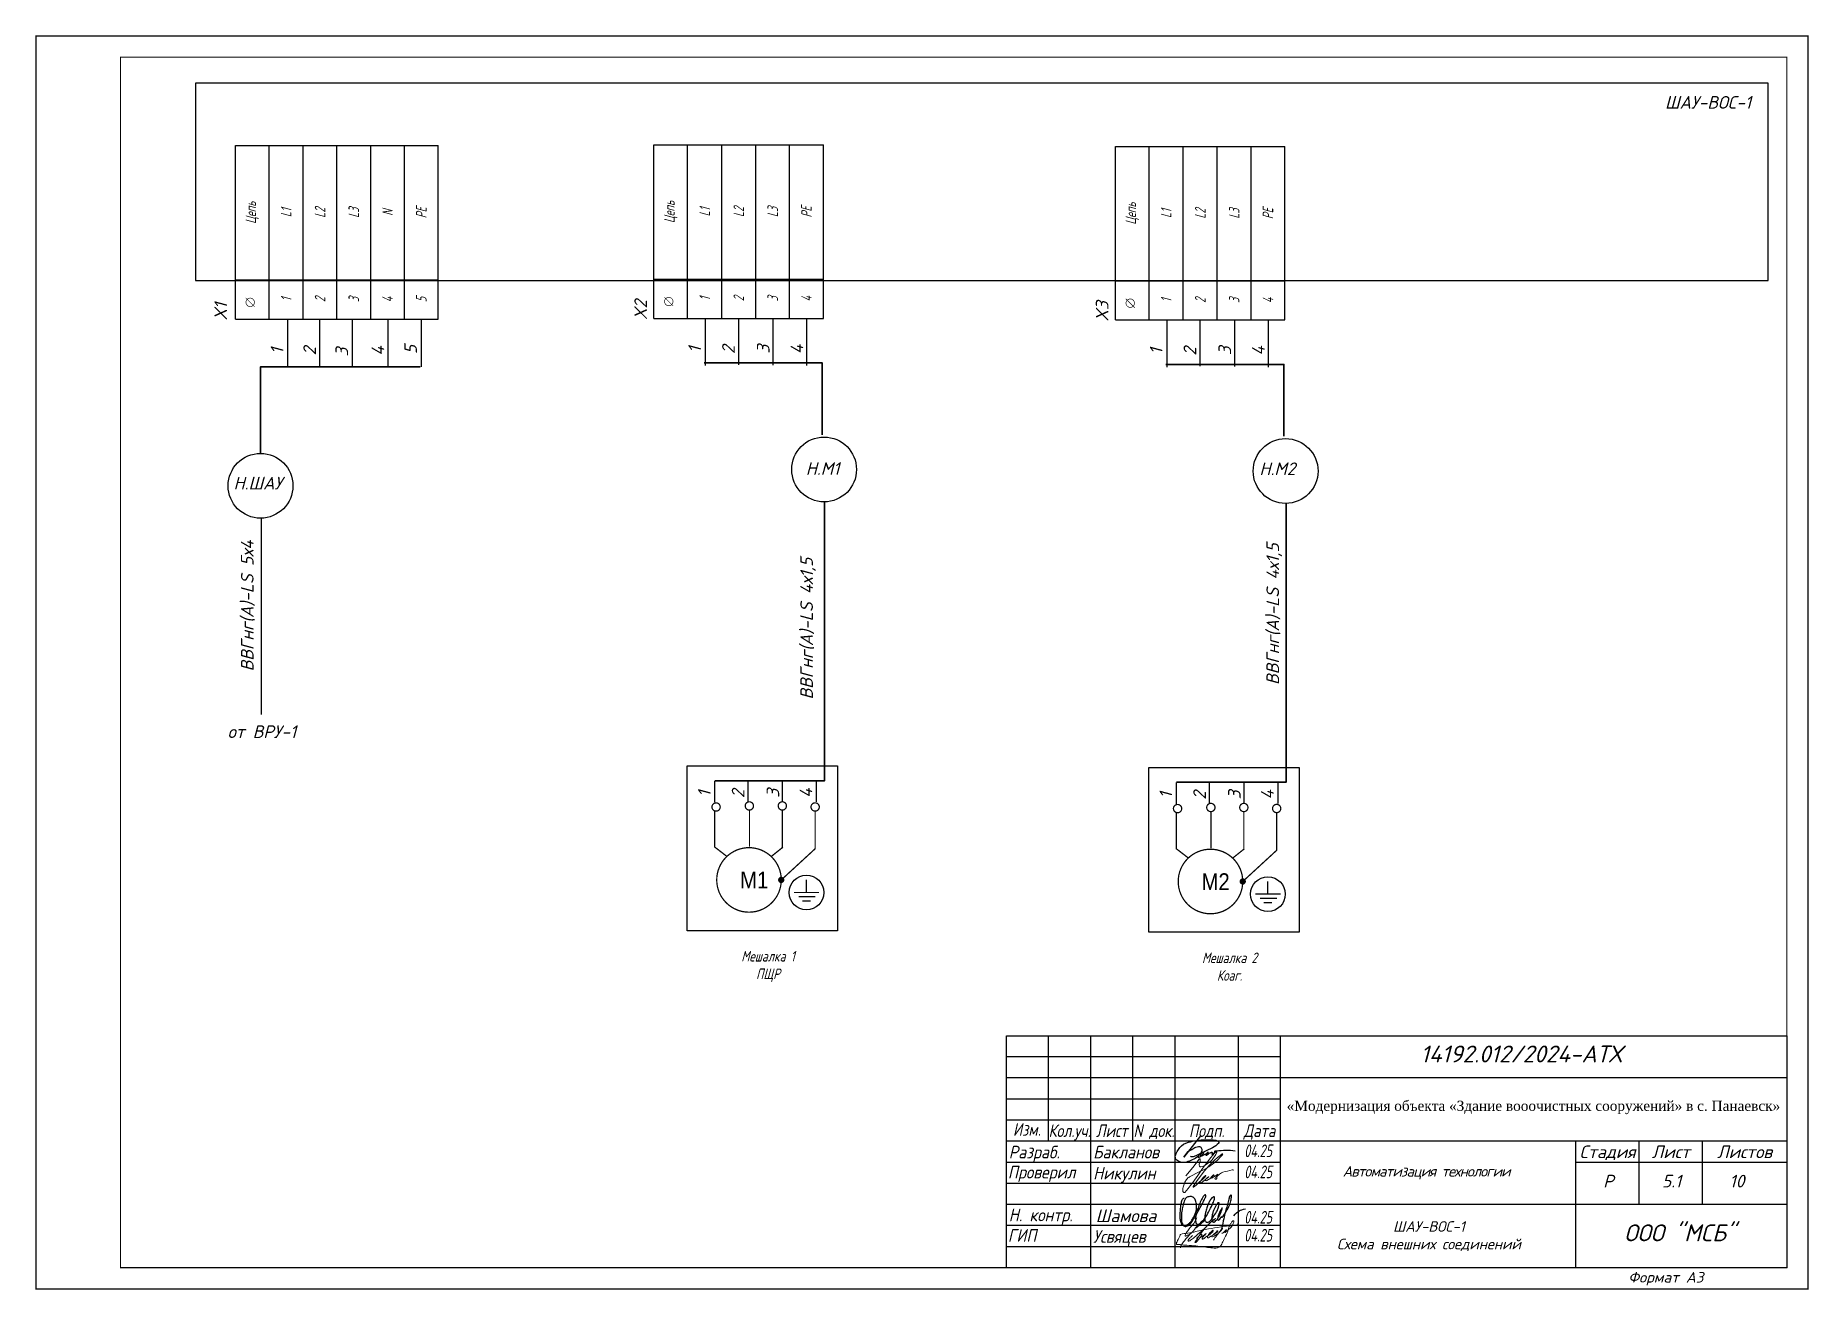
# Model space of a CAD drawing. Header units: millimetres. Extents: x 1510 to 10524, y 7125 to 13164.
# Drawn here: x 3428.7 to 3849, y 9586.7 to 9884 of the extents above; entities that cross this region are included whole.
import ezdxf
from ezdxf.enums import TextEntityAlignment as Align

# ---------------------------------------------------------------- set-up
doc = ezdxf.new("R2010")
doc.units = ezdxf.units.MM
doc.header["$LTSCALE"] = 4
doc.set_wipeout_variables(frame=1)
doc.linetypes.add('DASHED', pattern=[0.75, 0.5, -0.25])
doc.linetypes.add('SolidLine', pattern=[0])
doc.layers.add('G', color=5, linetype='Continuous')
doc.layers.add('SYMS', color=7, linetype='Continuous')
doc.layers.add('SHTAMP', color=7, linetype='SolidLine', lineweight=25)
doc.layers.add('Логотип', color=7, linetype='Continuous', lineweight=20)
doc.styles.add('ISOCPEUR', font='isocpeui.ttf')
doc.styles.add('SC', font='wromrusc.shx', dxfattribs={"width": 0.8, "height": 2.5})
doc.styles.add('Simplex00.10.00', font='simplex.shx')
doc.styles.add('Simplex25.085.15', font='', dxfattribs={"width": 0.85, "oblique": 15, "height": 2.5})
doc.styles.add('ГОСТ', font='isocpeur.ttf', dxfattribs={"oblique": 15})
doc.styles.get('Simplex25.085.15').set_extended_font_data('GOST type A')

msp = doc.modelspace()

# ---------------------------------------------------------------- texts
at = {"linetype": 'Continuous', "style": 'SC', "width": 0.9}
for s, p in [('M1', (3595.74, 9681.73)), ('M2', (3705.13, 9681.36))]:
    msp.add_text(s, height=3.98, dxfattribs=at).set_placement(p)
at = {"layer": 'SHTAMP', "color": 0, "style": 'ISOCPEUR'}
for s, height, p in [('14192.012/2024-АТХ', 4, (3780.87, 9640.5)), ('Р', 3, (3801.55, 9610.86)), ('5.1', 3, (3816.55, 9610.86)), ('10', 3, (3832.02, 9610.86)), ('ООО "МСБ"', 4, (3818.51, 9598.1))]:
    msp.add_text(s, height=height, dxfattribs=at).set_placement(p, align=Align.CENTER)
at = {"layer": 'SHTAMP', "color": 0, "style": 'ISOCPEUR', "width": 0.829916}
msp.add_text('Изм.', height=3, dxfattribs=at).set_placement((3660.42, 9623.11), (3667, 9623.11), align=Align.FIT)
at = {"layer": 'SHTAMP', "color": 0, "style": 'ISOCPEUR'}
for s, width, p in [('Кол.уч.', 0.829916, (3673.85, 9624.31)), ('Лист', 0.829916, (3683.85, 9624.31)), ('N док.', 0.829916, (3693.85, 9624.31)), ('Подп.', 0.829916, (3706.35, 9624.31)), ('Дата', 0.829916, (3718.85, 9624.31)), ('04.25', 0.7, (3718.55, 9619.54)), ('04.25', 0.7, (3718.55, 9614.54)), ('04.25', 0.7, (3718.55, 9603.8)), ('04.25', 0.7, (3718.55, 9599.54))]:
    msp.add_text(s, height=3, dxfattribs=dict(at, width=width)).set_placement(p, align=Align.MIDDLE_CENTER)
at = {"layer": 'SHTAMP', "color": 0, "style": 'ISOCPEUR', "width": 0.9}
for s, p in [('Разраб.', (3659.42, 9619.24)), ('Бакланов', (3679.42, 9619.24)), ('Никулин', (3679.42, 9614.24)), ('Н. контр.', (3659.42, 9604.34)), ('Усвяцев', (3679.42, 9599.24))]:
    msp.add_text(s, height=3, dxfattribs=at).set_placement(p, align=Align.MIDDLE_LEFT)
at = {"layer": 'SHTAMP', "color": 0, "style": 'ISOCPEUR'}
for s, p in [('Стадия', (3801.35, 9619.31)), ('Лист', (3816.35, 9619.31)), ('Листов', (3833.85, 9619.31))]:
    msp.add_text(s, height=3, dxfattribs=at).set_placement(p, align=Align.MIDDLE_CENTER)
at = {"layer": 'SHTAMP', "color": 0, "style": 'ISOCPEUR', "width": 0.9}
for s, p in [('Проверил', (3659.21, 9612.99)), ('ГИП', (3659.21, 9597.99))]:
    msp.add_text(s, height=3, dxfattribs=at).set_placement(p)
at = {"layer": 'SHTAMP', "color": 0, "attachment_point": 5, "style": 'ISOCPEUR'}
for s, insert, char_height, width in [('\\pi2.48784;{\\fTimes New Roman|b0|i0|c204|p18;\\C256;«Модернизация объекта «Здание вооочистных сооружений» в с. Панаевск» }', (3782.55, 9629.82), 2.4, 122.4841), ('\\A1;{\\T0.9;Автоматизация технологии}', (3758.36, 9614.35), 2.5, 70.2979), ('\\A1;ШАУ-ВОС-1 \\PСхема внешних соединений', (3759.02, 9599.33), 2.5, 70.3441)]:
    msp.add_mtext(s, dxfattribs=dict(at, insert=insert, char_height=char_height, width=width))
at = {"layer": 'SHTAMP', "color": 0, "insert": (3680.02, 9605.64), "char_height": 3, "width": 11.61, "attachment_point": 1, "line_spacing_factor": 1.022766, "style": 'ISOCPEUR'}
msp.add_mtext('\\pt13.716,27.432,41.148,54.864,68.58,82.296,96.012,109.728,123.444,137.16,150.876,164.592,178.308,192.024,205.74,219.456,233.172,246.888,260.604,274.32,288.036,301.752,315.468,329.184,342.9,356.616,370.332,384.048,397.764,411.48,425.196,438.912;Шамова', dxfattribs=at)
at = {"layer": 'SYMS', "linetype": 'Continuous', "ltscale": 0.2, "style": 'ГОСТ', "oblique": 15}
for s, p in [('ШАУ-ВОС-1', (3814.96, 9866.59)), ('Н.М1', (3611.29, 9779.78)), ('Н.М2', (3718.82, 9779.73)), ('Н.ШАУ', (3475.64, 9776.32)), ('от ВРУ-1', (3474.26, 9717.4))]:
    msp.add_text(s, height=3, dxfattribs=at).set_placement(p)
for s, p in [('X1', (3474.11, 9816.38)), ('X2', (3573.66, 9816.51)), ('X3', (3683.06, 9816.14)), ('1', (3487.47, 9808.4)), ('2', (3495.2, 9808.12)), ('3', (3502.81, 9807.84)), ('4', (3511.38, 9808.05)), ('5', (3519.13, 9808.41)), ('1', (3586.47, 9808.71)), ('2', (3594.47, 9808.43)), ('3', (3602.72, 9808.53)), ('4', (3610.7, 9808.43)), ('1', (3695.86, 9808.33)), ('2', (3703.86, 9808.05)), ('3', (3712.12, 9808.15)), ('4', (3720.09, 9808.06)), ('ВВГнг(А)-LS 5х4', (3480.41, 9733.2)), ('ВВГнг(А)-LS 4х1,5', (3723.49, 9729.98)), ('ВВГнг(А)-LS 4х1,5', (3613, 9726.54)), ('1', (3588.75, 9703.43)), ('2', (3596.75, 9703.15)), ('3', (3605.01, 9703.25)), ('4', (3612.82, 9703.22)), ('1', (3698.15, 9703.06)), ('2', (3706.15, 9702.77)), ('3', (3714.4, 9702.87)), ('4', (3722.22, 9702.84))]:
    msp.add_text(s, height=3, rotation=90, dxfattribs=at).set_placement(p)
at = {"layer": 'SYMS', "linetype": 'Continuous', "char_height": 2.5, "width": 19.4768, "attachment_point": 2}
for s, insert in [('{\\Fsimplex|c204;\\Q15;\\W0.75;\\C0;Мешалка 1\\PПЩР}', (3602.35, 9666.92)), ('{\\Fsimplex|c204;\\Q15;\\W0.75;\\C0;Мешалка \\Fsimplex|c0;2\\P\\Fsimplex|c204;Коаг.}', (3711.74, 9666.54))]:
    msp.add_mtext(s, dxfattribs=dict(at, insert=insert))

# ---------------------------------------------------------------- blocks, each defined once
blk = doc.blocks.new('Формат А3')
at = {"color": 0, "linetype": 'Continuous', "const_width": 0.3}
for points in [[(-420, 297), (0, 297), (0, 0), (-420, 0)], [(-400, 5), (-400, 292), (-5, 292), (-5, 5)]]:
    blk.add_lwpolyline(points, close=True, dxfattribs=at)
at = {"color": 0, "linetype": 'Continuous', "style": 'Simplex00.10.00', "oblique": 15}
blk.add_text('Формат А3', height=2.5, dxfattribs=at).set_placement((-33.67, 2.75), align=Align.MIDDLE_CENTER)
blk = doc.blocks.new('*T314')
at = {"color": 0, "linetype": 'ByBlock', "lineweight": -2, "transparency": 16777216}
for p, q in [((0, 0), (0, 41.14)), ((0, 41.14), (48.08, 41.14)), ((8, 0), (8, 41.14)), ((16.08, 0), (16.08, 41.14)), ((24.08, 0), (24.08, 41.14)), ((32.08, 0), (32.08, 41.14)), ((40.08, 0), (40.08, 41.14)), ((48.08, 0), (48.08, 41.14)), ((0, 9.29), (48.08, 9.29))]:
    blk.add_line(p, q, dxfattribs=at)
at = {"color": 0, "lineweight": -2, "transparency": 16777216}
blk.add_line((0, 0), (48.08, 0), dxfattribs=at)
at = {"color": 0, "linetype": 'Continuous', "lineweight": -2, "transparency": 16777216, "char_height": 2.5, "attachment_point": 5, "rotation": 90, "style": 'Simplex25.085.15'}
for s, insert, width in [('Цепь', (4, 25.21), 28.8496), ('L1', (12.04, 25.21), 28.8496), ('L2', (20.08, 25.21), 28.8496), ('L3', (28.08, 25.21), 28.8496), ('N', (36.08, 25.21), 28.8496), ('PE', (44.08, 25.21), 28.8496), ('1', (12.04, 4.64), 6.286), ('2', (20.08, 4.64), 6.286), ('3', (28.08, 4.64), 6.286), ('4', (36.08, 4.64), 6.286), ('5', (44.08, 4.64), 6.286)]:
    blk.add_mtext(s, dxfattribs=dict(at, insert=insert, width=width))
blk = doc.blocks.new('Клеммное соединение')
at = {"linetype": 'Continuous'}
blk.add_wipeout([(0, -1), (-0.44, -0.9), (-0.6, -0.8), (-0.71, -0.7), (-0.8, -0.6), (-0.87, -0.5), (-0.92, -0.4), (-0.95, -0.3), (-0.98, -0.2), (-0.99, -0.1), (-0.99, 0), (-0.99, 0.1), (-0.98, 0.2), (-0.95, 0.3), (-0.92, 0.4), (-0.87, 0.5), (-0.8, 0.6), (-0.71, 0.7), (-0.6, 0.8), (-0.44, 0.9), (0, 1), (0.44, 0.9), (0.6, 0.8), (0.71, 0.7), (0.8, 0.6), (0.87, 0.5), (0.92, 0.4), (0.95, 0.3), (0.98, 0.2), (0.99, 0.1), (1, 0), (0.99, -0.1), (0.98, -0.2), (0.95, -0.3), (0.92, -0.4), (0.87, -0.5), (0.8, -0.6), (0.71, -0.7), (0.6, -0.8), (0.44, -0.9)], dxfattribs=at)
at = {"color": 0, "linetype": 'Continuous', "lineweight": -2, "const_width": 0.15}
blk.add_lwpolyline([(-1.06, -1.06), (1.06, 1.06)], dxfattribs=at)
blk.add_lwpolyline([(-1, 0, 1), (1, 0, 1)], format="xyb", close=True, dxfattribs=at)
blk = doc.blocks.new('*T312')
at = {"color": 0, "linetype": 'ByBlock', "lineweight": -2, "transparency": 16777216}
for p, q in [((0, 0), (0, 41.14)), ((0, 41.14), (40.16, 41.14)), ((8, 0), (8, 41.14)), ((16.08, 0), (16.08, 41.14)), ((24.16, 0), (24.16, 41.14)), ((32.16, 0), (32.16, 41.14)), ((40.16, 0), (40.16, 41.14)), ((0, 9.29), (40.16, 9.29))]:
    blk.add_line(p, q, dxfattribs=at)
at = {"color": 0, "lineweight": -2, "transparency": 16777216}
blk.add_line((0, 0), (40.16, 0), dxfattribs=at)
at = {"color": 0, "linetype": 'Continuous', "lineweight": -2, "transparency": 16777216, "char_height": 2.5, "attachment_point": 5, "rotation": 90, "style": 'Simplex25.085.15'}
for s, insert, width in [('Цепь', (4, 25.21), 28.8496), ('L1', (12.04, 25.21), 28.8496), ('L2', (20.12, 25.21), 28.8496), ('L3', (28.16, 25.21), 28.8496), ('PE', (36.16, 25.21), 28.8496), ('1', (12.04, 4.64), 6.286), ('2', (20.12, 4.64), 6.286), ('3', (28.16, 4.64), 6.286), ('4', (36.16, 4.64), 6.286)]:
    blk.add_mtext(s, dxfattribs=dict(at, insert=insert, width=width))
blk = doc.blocks.new('*T313')
at = {"color": 0, "linetype": 'ByBlock', "lineweight": -2, "transparency": 16777216}
for p, q in [((0, 0), (0, 41.14)), ((0, 41.14), (40.16, 41.14)), ((8, 0), (8, 41.14)), ((16.08, 0), (16.08, 41.14)), ((24.16, 0), (24.16, 41.14)), ((32.16, 0), (32.16, 41.14)), ((40.16, 0), (40.16, 41.14)), ((0, 9.29), (40.16, 9.29))]:
    blk.add_line(p, q, dxfattribs=at)
at = {"color": 0, "lineweight": -2, "transparency": 16777216}
blk.add_line((0, 0), (40.16, 0), dxfattribs=at)
at = {"color": 0, "linetype": 'Continuous', "lineweight": -2, "transparency": 16777216, "char_height": 2.5, "attachment_point": 5, "rotation": 90, "style": 'Simplex25.085.15'}
for s, insert, width in [('Цепь', (4, 25.21), 28.8496), ('L1', (12.04, 25.21), 28.8496), ('L2', (20.12, 25.21), 28.8496), ('L3', (28.16, 25.21), 28.8496), ('PE', (36.16, 25.21), 28.8496), ('1', (12.04, 4.64), 6.286), ('2', (20.12, 4.64), 6.286), ('3', (28.16, 4.64), 6.286), ('4', (36.16, 4.64), 6.286)]:
    blk.add_mtext(s, dxfattribs=dict(at, insert=insert, width=width))
blk = doc.blocks.new('A$C67075CCA')
at = {"layer": 'Логотип', "color": 145, "lineweight": 15}
for points in [[(14.68, 5.88), (14.59, 5.72), (14.32, 5.54), (13.9, 5.39), (12.32, 5.25), (10.52, 5.01), (7.58, 4.53), (4.57, 3.92), (2.69, 3.51), (0.99, 3.21), (0.97, 3.2), (0.91, 3.09), (0.75, 2.64), (0.39, 2.01), (0.17, 1.5), (0, 1.08), (0.06, 0.83), (0.58, 0.87), (0.94, 0.82), (2.5, 0.66), (6.63, 0.27), (7.37, 0.17), (8.98, 0.01), (9.73, 0.04), (10.43, 0.44), (11, 1.49), (11.66, 2.81), (12.3, 4.37), (12.76, 5.66), (13.17, 6.18), (13.37, 6.43), (13.51, 6.47), (13.61, 6.44), (13.65, 6.35), (13.6, 6.17), (13.32, 5.44), (12.94, 4.91), (12.31, 4.31), (12.02, 4.04), (11.74, 3.86), (11.47, 3.65), (11.51, 3.77), (11.6, 3.93), (11.7, 4.03), (11.81, 4.16), (11.84, 4.27), (11.84, 4.31), (11.73, 4.27), (11.59, 4.09), (11.5, 3.97), (11.22, 3.77), (11.07, 3.64), (10.85, 3.5), (10.75, 3.43)], [(4.88, 7.15), (4.1, 5.86), (2.99, 4.52), (2.4, 3.68), (2.24, 3.43), (2.06, 3.04), (2.09, 2.83), (2.4, 2.91), (3.21, 3.31), (4.29, 4.43), (5.38, 5.75), (5.81, 6.13), (6.33, 6.54), (6.55, 6.54), (5.84, 5.79), (5.18, 5.15), (4.56, 4.72)], [(3.85, 2.96), (3.53, 2.68), (3.08, 2.24), (2.83, 1.9), (2.75, 1.71), (2.79, 1.65), (2.95, 1.64), (3.35, 1.85), (4.3, 2.56), (5.36, 3.53), (7.27, 5.24), (8.03, 6.02), (8.99, 6.81), (9.2, 6.98), (9.24, 7.01), (9.25, 6.99), (9.21, 6.9), (8.53, 6.44), (7.95, 5.92), (7.42, 5.36), (7.06, 5), (6.35, 4.19), (5.74, 3.39), (5.13, 2.67), (4.85, 2.31), (4.82, 2.18), (5.11, 2.48), (5.52, 3.04), (5.85, 3.26), (6, 3.24), (6, 3.11), (5.91, 2.85), (5.34, 2.13), (5.01, 1.71), (4.71, 1.42), (4.56, 1.3), (4.41, 1.33), (4.46, 1.45), (4.98, 2.24), (5.36, 2.86), (5.72, 3.19), (5.88, 3.25), (6.02, 3.24), (6.01, 3.12), (5.9, 2.8), (5.69, 2.53), (6.01, 2.74), (6.37, 2.96), (6.66, 3.1), (6.9, 3.35), (7.01, 3.43), (6.51, 2.86), (6.32, 2.66), (6.17, 2.44), (6.09, 2.28), (6.13, 2.11), (6.38, 2.15), (6.94, 2.57), (7.7, 3.08), (8.14, 3.43), (8.54, 3.78), (8.69, 3.97), (8.74, 4.1), (8.74, 4.22), (8.66, 4.24), (8.5, 4.12), (8.16, 3.8), (7.63, 3.18), (7.39, 2.73), (7.35, 2.5), (7.41, 2.44), (7.86, 2.6), (8.91, 3.21), (9.49, 3.64), (9.77, 3.84), (9.86, 4.07), (9.83, 4.12), (9.5, 3.85), (9.17, 3.56), (8.65, 3.08), (8.43, 2.78), (8.45, 2.66), (8.58, 2.67), (8.85, 2.79), (9.04, 2.91), (9.31, 3.07), (10.08, 3.6), (10.49, 4.02), (10.78, 4.43), (10.95, 4.69), (10.77, 4.55), (10.55, 4.25), (9.5, 2.9), (8.83, 1.86)], [(0.98, 0.05), (0.95, 0.22), (1.03, 0.5), (1.34, 1.02), (2.08, 1.97), (2.48, 2.42), (3.02, 3.02), (3.29, 3.36), (3.48, 3.5)]]:
    blk.add_spline(points, degree=3, dxfattribs=at)
blk = doc.blocks.new('Подпись Шамова')
for points in [[(107, 385), (99, 387), (86, 381), (75, 364), (65, 338), (55, 284), (48, 215), (46, 134), (49, 94), (69, 32), (78, 25), (108, 14), (122, 16), (163, 38), (191, 65), (217, 102), (244, 149), (265, 206), (271, 234), (274, 270), (273, 296), (270, 326), (260, 362), (248, 381), (236, 397), (222, 405), (205, 412), (179, 412), (156, 407), (137, 399), (123, 385), (114, 371), (98, 331), (91, 301), (81, 261), (76, 231), (70, 193), (67, 137), (69, 83), (70, 67), (89, 27), (94, 19), (110, 10), (127, 5), (150, 12), (175, 30), (198, 55), (219, 84), (236, 110), (268, 163), (302, 226), (344, 304), (377, 367), (394, 404), (398, 416), (399, 425), (396, 432), (389, 435), (378, 433), (369, 421), (358, 404), (338, 370), (320, 333), (309, 305), (297, 272), (287, 240), (278, 206), (271, 180), (261, 145), (259, 113), (259, 82), (262, 59), (275, 38), (288, 31), (305, 31), (332, 50), (373, 98), (405, 145), (463, 257), (505, 345), (517, 386), (518, 400), (512, 408), (502, 408), (488, 402), (470, 383), (441, 337), (420, 290), (400, 227), (385, 162), (382, 113), (385, 91), (391, 76), (403, 65), (417, 60), (437, 65), (458, 84), (474, 100), (541, 197), (560, 241), (575, 291), (580, 316), (578, 325), (572, 328), (565, 327), (557, 322), (552, 313), (528, 278), (507, 242), (494, 202), (480, 149), (477, 118), (483, 84), (489, 70), (500, 65), (519, 68), (532, 83), (559, 113), (582, 150), (598, 184), (610, 219), (619, 246), (621, 253), (621, 257), (618, 258), (616, 256), (613, 251), (579, 193), (564, 154), (559, 123), (556, 100), (561, 94), (568, 93), (573, 95), (580, 98), (596, 116), (608, 140), (610, 143), (610, 138), (611, 130), (620, 131), (631, 140), (633, 149), (689, 232), (730, 320), (742, 387), (749, 421), (743, 428), (736, 429), (726, 426), (716, 410), (699, 343), (680, 266), (659, 194), (643, 127), (622, 22), (609, -30)], [(777, 150), (800, 186), (853, 220), (894, 238), (935, 243)]]:
    blk.add_open_spline(points, degree=3)
blk = doc.blocks.new('A$C29F847F9')
at = {"color": 152, "ltscale": 1.2, "true_color": 0x2776bb}
for points in [[(72.37, 39.99), (68.43, 34.92), (69.46, 36.25), (70.34, 36.77), (71.05, 37.19, -0.161841), (72.21, 37.44, -0.186099), (72.48, 37.3, -0.075514), (72.68, 36.98, -0.216259), (72.68, 36.26, -0.120334), (71.72, 35.04, -0.109582), (69.08, 33.77, -0.149262), (67.29, 33.89, -0.221189), (66.44, 34.77, -0.16991), (66.44, 35.31, -0.086161), (67.49, 37.2, -0.173054), (69.54, 38.45, -0.059791), (73.56, 39.07, -0.04244), (76.04, 38.93, -0.162135), (76.72, 38.52, -0.37027), (76.72, 38.26, -0.102303), (75.24, 37.11, -0.004186), (71.29, 35.23, -0.088346), (70.48, 35.01, -0.042303), (70.22, 35.01, -0.246683), (70.04, 35.13, -0.460105)], [(72.59, 36.07, 0.022452), (72.32, 35.71, 0.097345), (71.81, 35.01, 0.63499), (71.97, 34.88, -1.190143)], [(71.97, 34.88), (72.21, 34.98, 0.188512), (73.19, 35.92, 0.453926), (73.14, 36.03, 0.310824), (73.04, 36, -0.174295), (72.95, 35.95, 0.334422), (72.41, 35.32, 0.590758), (72.56, 35.23, 0.045009), (73.65, 35.7, 0.07665), (74.17, 35.97, 0.482644), (74.21, 36.09, 0.366251), (74.05, 36.04, 0.060409), (73.69, 35.56, 0.357599), (73.7, 35.41, 0.358337), (73.82, 35.4, -0.011147), (74.32, 35.73, -0.051922), (75.05, 36.13, -0.478557), (75.22, 35.99, -0.265314), (75.14, 35.79, 0.591196), (75.16, 35.65, 0.280952), (75.4, 35.76, -0.013193), (75.69, 36.03, -0.432577), (75.85, 35.95, -1.613204)], [(72.85, 36.14), (72.59, 36.07, 2.56207)], [(75.85, 35.95), (75.82, 36.07, -0.010959), (75.79, 36.2, -0.234724), (75.82, 36.33, -0.184073), (76.01, 36.42, -0.003337), (76.21, 36.44, -0.058082), (80.63, 36.46, 0.074997)]]:
    blk.add_lwpolyline(points, format="xyb", dxfattribs=at)
blk = doc.blocks.new('A$C79DB0C6F')
at = {"color": 152, "lineweight": 20, "true_color": 0x2956c7}
for points in [[(613, 746, -0.73312), (607, 741), (578, 719), (540, 673), (510, 639), (452, 562), (361, 439), (272, 310), (180, 180), (132, 119), (97, 71), (35, 2, -0.100988), (31, 1, -0.161834), (23, 1, -0.001469), (16, 3, -0.175359), (8, 9, -0.045194), (3, 19, -0.086422), (1, 31), (0, 75), (4, 97), (17, 132), (39, 191), (66, 238, -0.087354), (124, 286), (297, 376), (390, 422), (472, 467), (542, 515), (629, 585), (700, 662), (721, 689, 0.098126), (728, 705, 0.455827), (726, 708, 0.15115), (723, 707, 0.051196), (709, 698), (634, 638), (578, 590), (485, 496), (397, 395), (262, 219), (199, 130), (191, 107, 0.114927), (191, 102, 0.234495), (193, 99, 0.374813), (198, 100), (243, 133), (305, 192), (351, 233), (381, 260), (407, 288), (415, 299, 0.118842), (418, 307, 0.254739), (417, 310, 0.245642), (414, 310, 0.022403), (406, 305), (401, 300), (384, 285), (371, 271), (333, 222), (322, 200), (319, 187, 0.212582), (320, 178, 0.263419), (328, 175, 0.109136), (338, 178, -0.005821), (353, 187), (382, 210), (423, 243), (451, 265), (472, 282), (472, 282), (473, 283, 0.390176), (473, 285, 0.271409), (470, 286, 0.034608), (467, 285, 0.081315), (453, 276, 0.016447), (419, 244, 0.122885), (409, 227, 0.174246), (409, 222, 0.181996), (414, 216, 0.324797), (441, 221), (510, 263), (549, 296), (566, 313, 0.257376), (567, 320, 0.432429), (561, 323, 0.070085), (552, 319, 0.079528), (546, 313, 0.004304), (533, 298, -0.01347), (516, 277, 0.221294), (513, 266, 0.154784), (515, 262, 0.251335), (518, 261, 0.054773), (526, 263, 0.035588), (554, 277, -0.002299), (606, 309, 0.060578), (637, 333), (628, 324), (624, 300), (622, 262, -0.152366), (616, 250, -0.170899), (608, 245, -0.141236), (599, 245, -0.175613), (587, 254, -0.291557), (598, 278, 0.049563), (614, 289, -0.05737), (648, 319, -0.045914), (729, 368, -0.02907), (899, 411, -0.09752), (930, 409, -2.988942)], [(56, 303), (180, 453), (301, 609, -0.646336), (318, 605, -0.134175), (315, 574), (301, 515, 0.147399), (303, 488, 0.115209), (314, 470, 0.261253), (330, 466, 0.00194), (381, 479), (453, 526), (512, 572), (534, 596), (604, 693), (620, 736, 0.517761), (613, 746, -0.712166)]]:
    blk.add_lwpolyline(points, format="xyb", dxfattribs=at)

# ---------------------------------------------------------------- linework, layer by layer
at = {"color": 7, "ltscale": 0.2}
msp.add_lwpolyline([(3466.6, 9825.83), (3839.43, 9825.83), (3839.43, 9872.66), (3466.6, 9872.66)], close=True, dxfattribs=at)
at = {"ltscale": 1.2}
for points in [[(3583.19, 9710.77), (3618.83, 9710.77), (3618.83, 9671.72), (3583.19, 9671.72)], [(3692.58, 9710.39), (3728.22, 9710.39), (3728.22, 9671.34), (3692.58, 9671.34)]]:
    msp.add_lwpolyline(points, close=True, dxfattribs=at)
at = {"color": 0, "linetype": 'DASHED', "const_width": 0.298}
for points in [[(3590.04, 9700.07, 1), (3590.04, 9702.03, 1)], [(3597.92, 9700.32, 1), (3597.92, 9702.28, 1)], [(3605.74, 9700.32, 1), (3605.74, 9702.28, 1)], [(3613.52, 9700.08, 1), (3613.52, 9702.04, 1)], [(3699.43, 9699.69, 1), (3699.43, 9701.65, 1)], [(3707.32, 9699.95, 1), (3707.32, 9701.91, 1)], [(3715.14, 9699.95, 1), (3715.14, 9701.91, 1)], [(3722.92, 9699.71, 1), (3722.92, 9701.67, 1)]]:
    msp.add_lwpolyline(points, format="xyb", close=True, dxfattribs=at)
at = {"linetype": 'Continuous', "const_width": 0.298}
for points in [[(3597.96, 9700.41), (3597.96, 9691.62)], [(3589.71, 9700.13), (3589.71, 9691.47)], [(3699.11, 9699.75), (3699.11, 9691.09)], [(3707.36, 9700.04), (3707.36, 9691.24)], [(3608.47, 9680.78), (3614.44, 9680.78)], [(3609.61, 9679.78), (3613.58, 9679.78)], [(3717.87, 9680.4), (3723.84, 9680.4)], [(3719, 9679.41), (3722.98, 9679.41)], [(3610.46, 9678.74), (3612.45, 9678.74)], [(3719.86, 9678.36), (3721.85, 9678.36)]]:
    msp.add_lwpolyline(points, dxfattribs=at)
at = {"color": 0, "linetype": 'DASHED', "const_width": 0.298}
for points in [[(3589.71, 9699.99), (3589.71, 9700.22)], [(3699.11, 9699.61), (3699.11, 9699.84)]]:
    msp.add_lwpolyline(points, dxfattribs=at)
at = {"color": 0, "linetype": 'Continuous', "const_width": 0.298}
for points in [[(3605.74, 9700.32), (3605.74, 9691.27), (3605.74, 9691.27)], [(3613.52, 9700.08), (3613.52, 9691.09), (3613.52, 9691.09)], [(3715.14, 9699.95), (3715.14, 9690.89), (3715.14, 9690.89)], [(3722.92, 9699.71), (3722.92, 9690.71), (3722.92, 9690.71)]]:
    msp.add_lwpolyline(points, dxfattribs=at)
at = {"linetype": 'ByBlock', "const_width": 0.3}
for points in [[(3589.68, 9691.58), (3592.6, 9689.34)], [(3605.88, 9691.53), (3603.11, 9689.31)], [(3613.54, 9691.17), (3605.49, 9683.76)], [(3699.07, 9691.2), (3701.99, 9688.96)], [(3715.27, 9691.15), (3712.5, 9688.93)], [(3722.94, 9690.8), (3714.88, 9683.39)]]:
    msp.add_lwpolyline(points, dxfattribs=at)
for points in [[(3590.19, 9683.76, 1), (3605.49, 9683.76, 1)], [(3699.58, 9683.39, 1), (3714.88, 9683.39, 1)]]:
    msp.add_lwpolyline(points, format="xyb", close=True, dxfattribs=at)
at = {"linetype": 'Continuous', "const_width": 0.746}
for points in [[(3605.11, 9683.76, 1), (3605.86, 9683.76, 1)], [(3714.51, 9683.39, 1), (3715.25, 9683.39, 1)]]:
    msp.add_lwpolyline(points, format="xyb", close=True, dxfattribs=at)
at = {"ltscale": 1.2}
for points in [[(3611.46, 9680.78), (3611.46, 9683.75)], [(3720.85, 9680.4), (3720.85, 9683.37)]]:
    msp.add_lwpolyline(points, dxfattribs=at)
for centre in [(3611.46, 9680.78), (3720.85, 9680.4)]:
    msp.add_circle(centre, 4.12, dxfattribs=at)
at = {"layer": 'G', "color": 3, "ltscale": 0.2}
msp.add_line((3482.19, 9769.53), (3482.19, 9722.96), dxfattribs=at)
at = {"layer": 'SHTAMP', "color": 0}
for points in [[(3658.85, 9646.81), (3843.85, 9646.81), (3843.85, 9591.81), (3658.85, 9591.81), (3658.85, 9646.81)], [(3668.85, 9621.81), (3668.85, 9646.81)], [(3678.85, 9591.81), (3678.85, 9646.81)], [(3688.85, 9621.81), (3688.85, 9646.81)], [(3698.85, 9591.81), (3698.85, 9646.81)], [(3713.85, 9591.81), (3713.85, 9646.81)], [(3723.85, 9591.81), (3723.85, 9646.81)], [(3723.85, 9641.81), (3658.85, 9641.81)], [(3723.85, 9636.81), (3658.85, 9636.81)], [(3843.85, 9636.81), (3723.85, 9636.81)], [(3723.85, 9631.81), (3658.85, 9631.81)], [(3723.85, 9626.81), (3658.85, 9626.81)], [(3843.85, 9621.81), (3658.85, 9621.81)], [(3793.85, 9591.81), (3793.85, 9621.81)], [(3808.85, 9606.81), (3808.85, 9621.81)], [(3823.85, 9606.81), (3823.85, 9621.81)], [(3723.85, 9616.81), (3658.85, 9616.81)], [(3843.85, 9616.81), (3793.85, 9616.81)], [(3723.85, 9611.81), (3658.85, 9611.81)], [(3723.85, 9606.81), (3658.85, 9606.81)], [(3843.85, 9606.81), (3723.85, 9606.81)], [(3723.85, 9601.81), (3658.85, 9601.81)], [(3723.85, 9596.81), (3658.85, 9596.81)]]:
    msp.add_lwpolyline(points, dxfattribs=at)
at = {"layer": 'SYMS', "linetype": 'Continuous', "ltscale": 0.2}
for p, q in [((3488.47, 9816.58), (3488.47, 9805.42)), ((3496.06, 9816.58), (3496.06, 9805.59)), ((3503.81, 9816.74), (3503.81, 9805.59)), ((3512.24, 9816.51), (3512.24, 9805.52)), ((3520.12, 9816.59), (3520.12, 9805.43)), ((3587.47, 9816.89), (3587.47, 9805.73)), ((3595.33, 9816.89), (3595.33, 9805.9)), ((3603.51, 9816.89), (3603.51, 9805.82)), ((3611.49, 9816.79), (3611.49, 9805.72)), ((3696.86, 9816.51), (3696.86, 9805.35)), ((3704.72, 9816.51), (3704.72, 9805.52)), ((3712.91, 9816.51), (3712.91, 9805.44)), ((3720.88, 9816.42), (3720.88, 9805.35)), ((3589.69, 9707.2), (3589.69, 9702.17)), ((3597.55, 9707.2), (3597.55, 9702.34)), ((3605.74, 9707.2), (3605.74, 9702.26)), ((3613.77, 9707.2), (3613.77, 9702.26)), ((3699.09, 9706.82), (3699.09, 9701.8)), ((3706.95, 9706.82), (3706.95, 9701.97)), ((3715.13, 9706.82), (3715.13, 9701.89)), ((3723.16, 9706.82), (3723.16, 9701.89))]:
    msp.add_line(p, q, dxfattribs=at)
at = {"layer": 'SYMS', "linetype": 'Continuous', "lineweight": 30, "ltscale": 0.2}
for points in [[(3587.22, 9806.33), (3615.22, 9806.33), (3615.22, 9789.31)], [(3696.62, 9805.96), (3724.62, 9805.96), (3724.62, 9788.94)], [(3519.93, 9805.42), (3482.05, 9805.42), (3482.05, 9784.88)], [(3589.76, 9707.28), (3615.76, 9707.28), (3615.76, 9773.36)], [(3699.15, 9706.9), (3725.16, 9706.9), (3725.16, 9772.98)]]:
    msp.add_lwpolyline(points, dxfattribs=at)
at = {"layer": 'SYMS', "linetype": 'Continuous', "ltscale": 0.2}
for centre in [(3482.05, 9777.2), (3615.64, 9781.07), (3725.04, 9780.69)]:
    msp.add_circle(centre, 7.68, dxfattribs=at)

# ---------------------------------------------------------------- block references
for name, p in [('Формат А3', (3848.85, 9586.81)), ('*T314', (3476.08, 9816.71)), ('*T312', (3575.3, 9816.89)), ('*T313', (3684.69, 9816.51))]:
    msp.add_blockref(name, p)
at = {"ltscale": 1.2}
for name, p in [('A$C29F847F9', (3632.46, 9583.11)), ('A$C67075CCA', (3699.15, 9596.49))]:
    msp.add_blockref(name, p, dxfattribs=at)
for name, p, xscale, yscale, zscale in [('A$C79DB0C6F', (3700.67, 9609.66), 0.013, 0.013, 1.3), ('Подпись Шамова', (3699.15, 9601.49), 0.01754436356043352, 0.01754436356043352, 0.01754436356043352)]:
    msp.add_blockref(name, p, dxfattribs=dict(xscale=xscale, yscale=yscale, zscale=zscale))

msp.set_redraw_order([(e.dxf.handle, doc.entitydb.next_handle()) for e in msp.query("TEXT MTEXT ATTDEF DIMENSION ARC_DIMENSION")])  # texts and dimensions are drawn at this point

# ---------------------------------------------------------------- next in the draw order: block references
at = {"rotation": 90}
for p in [(3479.6, 9820.69), (3578.82, 9820.87), (3688.21, 9820.49)]:
    msp.add_blockref('Клеммное соединение', p, dxfattribs=at)

doc.saveas('drawing.dxf')
